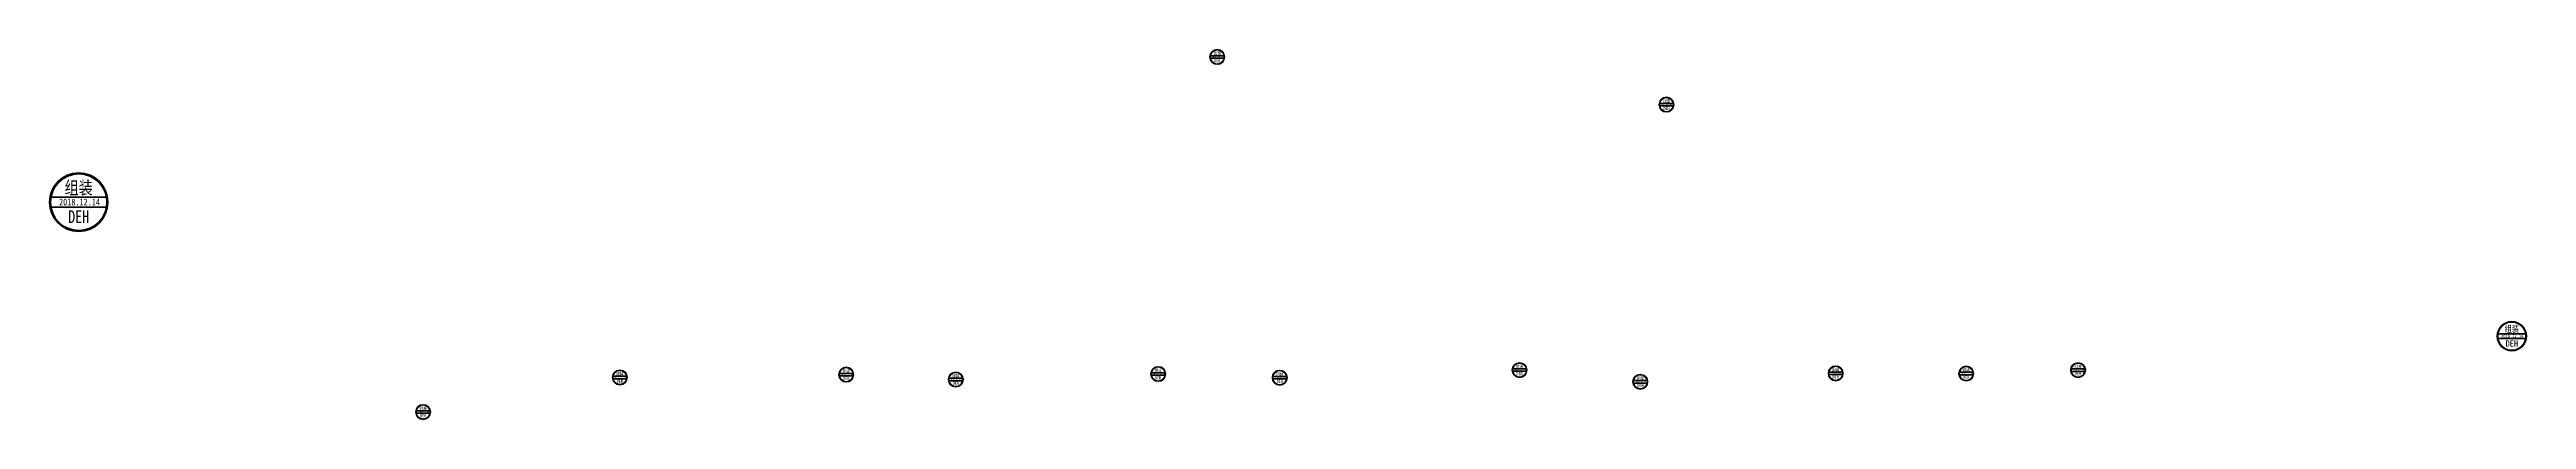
# Model space of a CAD drawing. Header units: millimetres. Extents: x 30878 to 98787, y -104020 to -37329.
# Drawn here: x 36598 to 41684, y -52005 to -51247 of the extents above; entities that cross this region are included whole.
import ezdxf
from ezdxf.enums import TextEntityAlignment as Align

# ---------------------------------------------------------------- set-up
doc = ezdxf.new("R2010")
doc.units = ezdxf.units.MM
doc.header["$LTSCALE"] = 0.5
for name, color, linetype, lineweight in [('印章专用-出图', 1, 'Continuous', 80), ('印章专用-组装', 1, 'Continuous', 80), ('标注线', 3, 'Continuous', 18)]:
    doc.layers.add(name, color=color, linetype=linetype, lineweight=lineweight)
doc.styles.add('DIM', font='romans.shx', dxfattribs={"width": 0.8, "bigfont": 'bigfont.shx'})
doc.styles.get("Standard").update_dxf_attribs({"font": 'simplex.shx'})
doc.styles.add('国标', font='simfang.ttf', dxfattribs={"width": 0.8})

# ---------------------------------------------------------------- blocks, each defined once
blk = doc.blocks.new('组装章')
at = {"layer": '印章专用-组装', "lineweight": 35}
h = blk.add_hatch(color=256, dxfattribs=at)
h.paths.add_polyline_path([(-15, 0, 1), (15, 0, 1)])
h.paths.add_polyline_path([(14.5, 0, -1), (-14.5, 0, -1)], flags=16)
for p, q in [((-14.3, 2.5), (14.3, 2.5)), ((-14.3, -2.5), (14.3, -2.5))]:
    blk.add_line(p, q, dxfattribs=at)
for radius in [15, 14.5]:
    blk.add_circle((0, 0), radius, dxfattribs=at)
at = {"layer": '印章专用-组装', "color": 4, "style": '国标', "width": 0.8}
blk.add_text('DEH', height=6.56, dxfattribs=at).set_placement((0, -10.7), align=Align.CENTER)
at = {"layer": '印章专用-组装', "color": 2, "style": '国标', "width": 0.8}
blk.add_attdef('XXXX.XX.XX', text='', height=3.5, dxfattribs=at).set_placement((0.4, 0.1), align=Align.MIDDLE_CENTER)
at = {"layer": '印章专用-组装', "color": 3, "style": '国标', "width": 0.8}
blk.add_attdef('组装', text='', height=6.6, dxfattribs=at).set_placement((0, 7.4), align=Align.MIDDLE_CENTER)
blk = doc.blocks.new('YZ-ZZ')
at = {"layer": '印章专用-组装'}
blk.add_blockref('组装章', (0.6, 0), dxfattribs=at).add_auto_attribs({'组装': '组装', 'XXXX.XX.XX': '2018.12.14'})
blk = doc.blocks.new('出图章')
at = {"layer": '印章专用-出图'}
h = blk.add_hatch(color=256, dxfattribs=at)
h.paths.add_polyline_path([(-15, 0, 1), (15, 0, 1)])
h.paths.add_polyline_path([(14.5, 0, -1), (-14.5, 0, -1)], flags=16)
h.paths.add_polyline_path([(-7.3, -12.3), (7.4, -12.3), (7.4, -2.7), (-7.3, -2.7)], flags=8)
at = {"layer": '印章专用-出图', "lineweight": 35}
for p, q in [((-14.3, 2.5), (14.3, 2.5)), ((-14.3, -2.5), (14.3, -2.5))]:
    blk.add_line(p, q, dxfattribs=at)
for radius in [15, 14.5]:
    blk.add_circle((0, 0), radius, dxfattribs=at)
at = {"layer": '印章专用-出图', "color": 4, "style": '国标', "width": 0.8}
blk.add_text('DEH', height=6.56, dxfattribs=at).set_placement((0, -10.7), align=Align.CENTER)
at = {"layer": '印章专用-出图', "color": 2, "style": '国标', "width": 0.8}
blk.add_attdef('XXXX.XX.XX', text='', height=3.5, dxfattribs=at).set_placement((0.4, 0.1), align=Align.MIDDLE_CENTER)
at = {"layer": '印章专用-出图', "color": 3, "style": '国标', "width": 0.8}
blk.add_attdef('出图', text='', height=6.6, dxfattribs=at).set_placement((0, 7.4), align=Align.MIDDLE_CENTER)
blk = doc.blocks.new('YZ-CT')
at = {"layer": '印章专用-出图'}
blk.add_blockref('出图章', (0.6, 0), dxfattribs=at).add_auto_attribs({'出图': '出图', 'XXXX.XX.XX': '2020.06.08'})
blk = doc.blocks.new('*T69')
at = {"color": 0, "linetype": 'ByBlock', "lineweight": -2, "transparency": 16777216}
for p, q in [((0, 0), (127, 0)), ((0, 0), (0, -78)), ((63.5, 0), (63.5, -78)), ((127, 0), (127, -78)), ((0, -39), (127, -39)), ((0, -78), (127, -78))]:
    blk.add_line(p, q, dxfattribs=at)
at = {"color": 0, "transparency": 16777216, "char_height": 10, "width": 60.5, "attachment_point": 5}
for s, insert in [('{\\fSimSun|b0|i0|c134|p2;料 厚}', (31.75, -19.5)), ('{\\fSimSun|b0|i0|c134|p2;件 数}', (95.25, -19.5))]:
    blk.add_mtext(s, dxfattribs=dict(at, insert=insert))
blk = doc.blocks.new('圆心打标')
at = {"layer": '标注线'}
for p, q in [((-2.5, 0), (2.5, 0)), ((0, 2.5), (0, -2.5))]:
    blk.add_line(p, q, dxfattribs=at)
blk = doc.blocks.new('拆图参数')
blk.add_blockref('*T69', (-63.5, 78))
at = {"layer": '标注线'}
blk.add_blockref('圆心打标', (67219.7, -21339.8), dxfattribs=at)
at = {"style": 'DIM', "width": 0.8}
blk.add_attdef('6', text='', height=10, dxfattribs=at).set_placement((-37.1, 18.9), align=Align.MIDDLE_LEFT)
blk.add_attdef('1', text='', height=10, dxfattribs=at).set_placement((36.6, 19.3), align=Align.MIDDLE_CENTER)

msp = doc.modelspace()

# ---------------------------------------------------------------- block references
at = {"layer": '印章专用-出图'}
for p in [(38995.028, -51261.859), (39917.388, -51359.556)]:
    msp.add_blockref('YZ-CT', p, dxfattribs=at)
at = {"layer": '印章专用-组装'}
for p, xscale, yscale, zscale in [((36655.722, -51559.533), 4, 4, 4), ((41652.383, -51834.056), 2, 2, 2)]:
    msp.add_blockref('YZ-ZZ', p, dxfattribs=dict(at, xscale=xscale, yscale=yscale, zscale=zscale))
for p in [(37768.542, -51918.713), (38233.372, -51912.919), (38458.325, -51922.872), (38873.845, -51911.617), (39123.342, -51919.171), (39615.738, -51903.59), (39863.649, -51927.607), (40264.813, -51910.371), (40532.819, -51910.683), (40762.443, -51903.672), (37364.59, -51989.594)]:
    msp.add_blockref('YZ-ZZ', p, dxfattribs=at)
at = {"layer": '标注线'}
for p, values in [((31564.747, -50624.928), {'1': '2', '6': '6'}), ((31238.241, -50649.463), {'1': '2', '6': '1.2'})]:
    msp.add_blockref('拆图参数', p, dxfattribs=at).add_auto_attribs(values)

doc.saveas('drawing.dxf')
